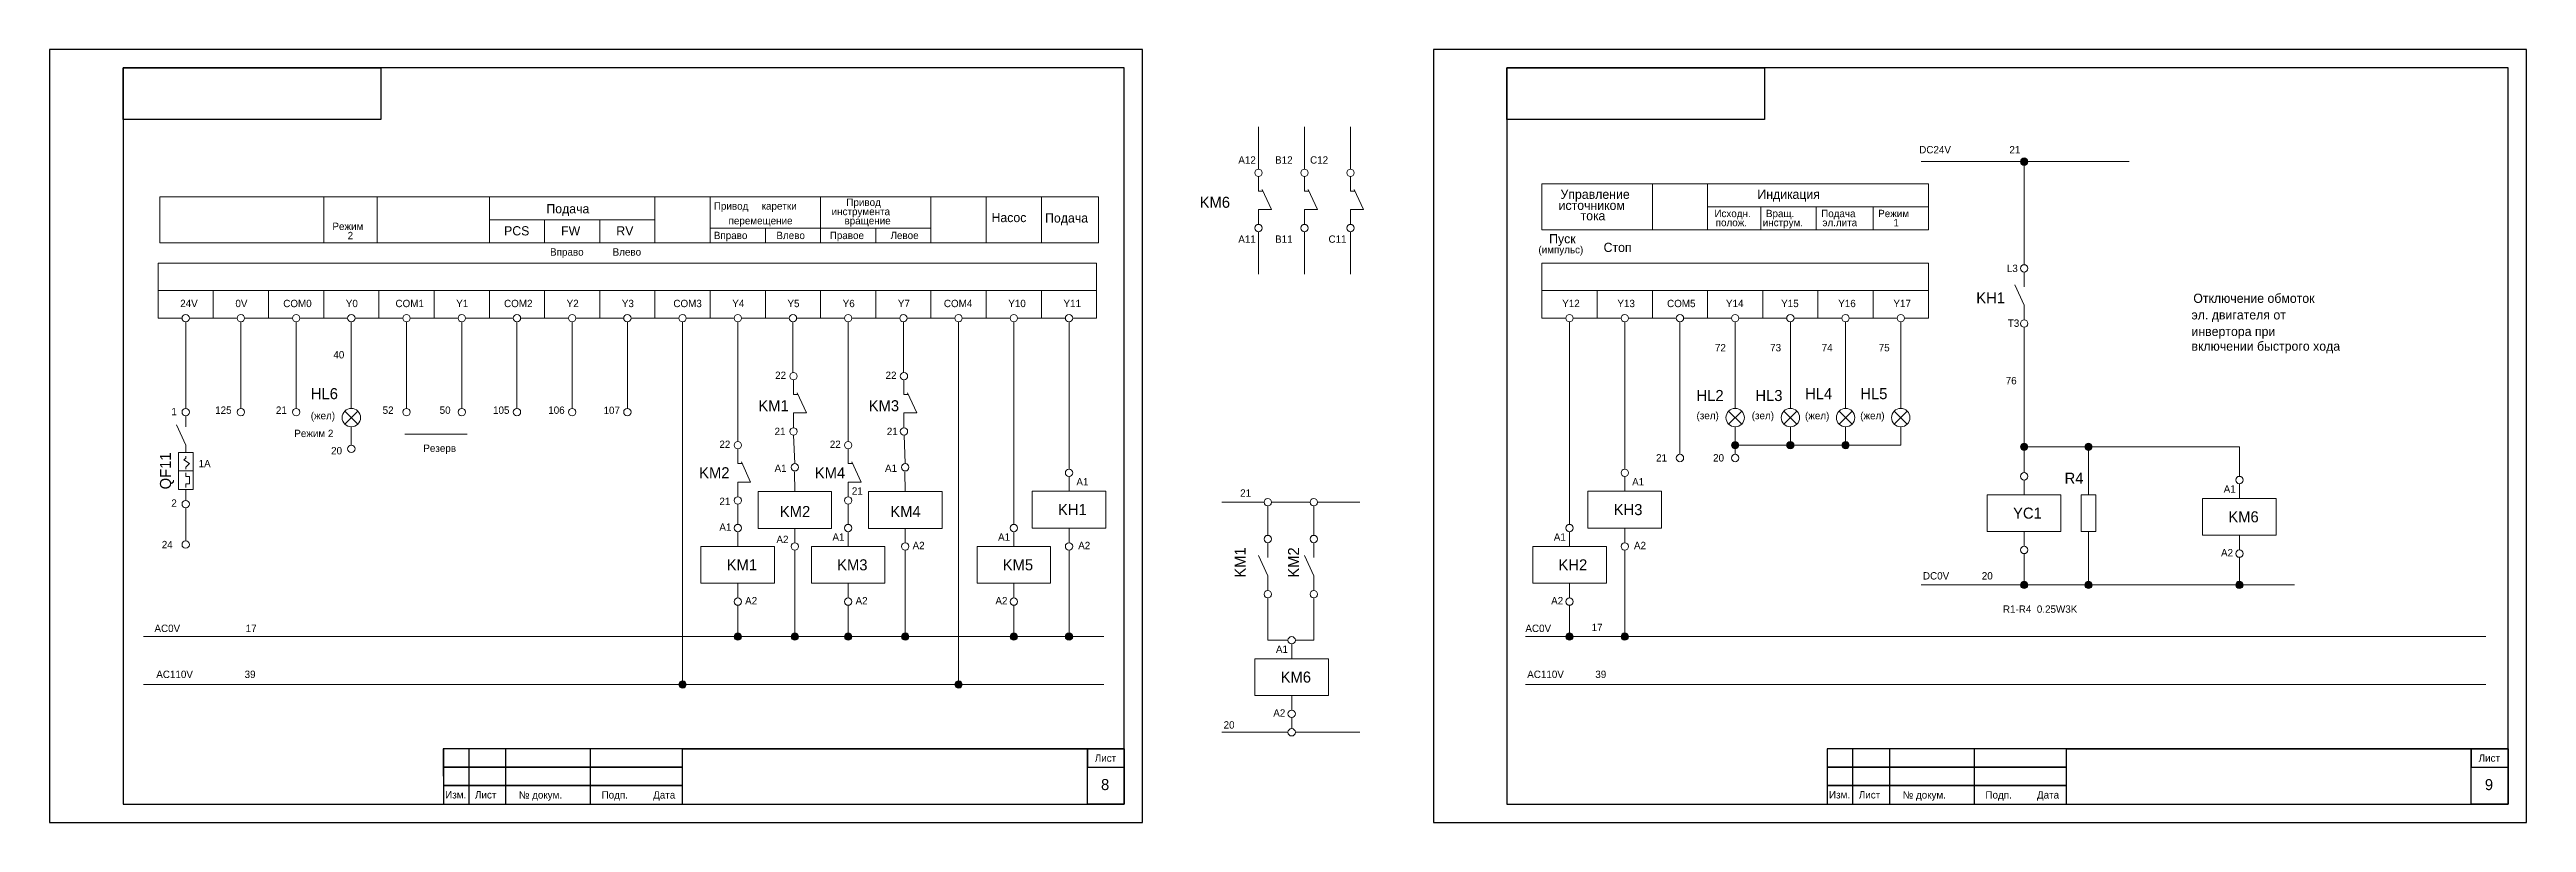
# Model space of a CAD drawing. Header units: millimetres. Extents: x -171 to 3674, y -1112 to 795.
# Drawn here: x 1500 to 2173, y 125 to 335 of the extents above; entities that cross this region are included whole.
import ezdxf

# ---------------------------------------------------------------- set-up
doc = ezdxf.new("R2010")
doc.units = ezdxf.units.MM
for name, color, linetype, lineweight in [('Маркировка', 7, 'Continuous', 25), ('РАМКА', 7, 'Continuous', 30), ('Элементы', 7, 'Continuous', 18)]:
    doc.layers.add(name, color=color, linetype=linetype, lineweight=lineweight)
doc.styles.get("Standard").update_dxf_attribs({"font": 'cad2win.shx'})

msp = doc.modelspace()

# ---------------------------------------------------------------- texts
at = {"layer": 'Маркировка'}
for s, height, p in [('A12', 2, (1823, 303.99)), ('В12', 2, (1833, 303.99)), ('С12', 2, (1842.5, 303.99)), ('DC24V', 2, (2008.01, 306.79)), ('21', 2, (2032.51, 306.79)), ('Управление', 2.5, (1910.54, 294.43)), ('Индикация', 2.5, (1964.04, 294.43)), ('Подача', 2.5, (1635, 290.5)), ('Привод ', 2, (1680.5, 291.5)), ('каретки', 2, (1693.5, 291.5)), ('инструмента', 2, (1712.5, 290)), ('Привод ', 2, (1716.5, 292.5)), ('Насос', 2.5, (1755.94, 288.11)), ('Подача', 2.5, (1770.5, 287.99)), ('источником', 2.5, (1910.02, 291.42)), ('тока', 2.5, (1916, 288.6)), ('Исходн.', 2, (1952.36, 289.46)), ('Вращ.', 2, (1966.36, 289.46)), ('Подача', 2, (1981.36, 289.46)), ('Режим', 2, (1996.86, 289.46)), ('Режим', 2, (1576.86, 285.96)), ('2', 2, (1581, 283.46)), ('PCS', 2.5, (1623.5, 284.5)), ('FW', 2.5, (1639, 284.5)), ('RV', 2.5, (1654, 284.5)), ('Вправо', 2, (1680.5, 283.5)), ('перемещение', 2, (1684.5, 287.5)), ('Влево', 2, (1697.5, 283.5)), ('Правое', 2, (1712, 283.5)), ('вращение', 2, (1716, 287.5)), ('Левое', 2, (1728.5, 283.5)), ('A11', 2, (1823, 282.49)), ('В11', 2, (1833, 282.49)), ('С11', 2, (1847.5, 282.5)), ('Пуск', 2.5, (1907.46, 282.35)), ('полож.', 2, (1952.71, 287)), ('инструм.', 2, (1965.5, 287)), ('эл.лита', 2, (1981.71, 287)), ('1', 2, (2001, 286.96)), ('Вправо', 2, (1636, 279)), ('Влево', 2, (1653, 279)), ('(импульс)', 2, (1904.54, 279.64)), ('Стоп', 2.5, (1922.25, 280)), ('L3', 2, (2031.82, 274.55)), ('24V', 2, (1535.5, 265.01)), ('0V', 2, (1550.5, 265.01)), ('COM0', 2, (1563.5, 265.01)), ('Y0', 2, (1580.5, 265.01)), ('COM1', 2, (1594, 265.01)), ('Y1', 2, (1610.5, 265.01)), ('COM2', 2, (1623.5, 265.01)), ('Y2', 2, (1640.5, 265.01)), ('Y3', 2, (1655.5, 265.01)), ('COM3', 2, (1669.5, 265.01)), ('Y4', 2, (1685.5, 265.01)), ('Y5', 2, (1700.5, 265.01)), ('Y6', 2, (1715.5, 265.01)), ('Y7', 2, (1730.5, 265.01)), ('COM4', 2, (1743, 265.01)), ('Y10', 2, (1760.5, 265.01)), ('Y11', 2, (1775.5, 265.01)), ('Y12', 2, (1911, 265.01)), ('Y13', 2, (1926, 265.01)), ('COM5', 2, (1939.5, 265.01)), ('Y14', 2, (1955.5, 265.01)), ('Y15', 2, (1970.5, 265.01)), ('Y16', 2, (1986, 265.01)), ('Y17', 2, (2001, 265.01)), ('эл. двигателя от', 2.5, (2081.98, 261.67)), ('Отключение обмоток', 2.5, (2082.48, 266.17)), ('T3', 2, (2032.07, 259.66)), ('инвертора при', 2.5, (2081.98, 257.17)), ('включении быстрого хода', 2.5, (2081.98, 253.17)), ('40', 2, (1577.12, 251.07)), ('72', 2, (1952.5, 253)), ('73', 2, (1967.5, 253)), ('74', 2, (1981.5, 253)), ('75', 2, (1997, 253)), ('22', 2, (1697.15, 245.5)), ('22', 2, (1727.15, 245.5)), ('76', 2, (2031.51, 244.04)), ('1', 2, (1533.1, 235.63)), ('125', 2, (1545, 236.02)), ('21', 2, (1561.5, 236.02)), ('(жел)', 2, (1570.97, 234.53)), ('52', 2, (1590.5, 236.02)), ('50', 2, (1606, 236.02)), ('105', 2, (1620.5, 236.02)), ('106', 2, (1635.5, 236.02)), ('107', 2, (1650.52, 235.97)), ('(зел)', 2, (1947.5, 234.56)), ('(зел)', 2, (1962.5, 234.56)), ('(жел)', 2, (1976.97, 234.53)), ('(жел)', 2, (1991.97, 234.53)), ('Режим 2', 2, (1566.5, 229.7)), ('21', 2, (1697, 230.25)), ('21', 2, (1727.5, 230.25)), ('1А', 2, (1540.5, 221.5)), ('20', 2, (1576.5, 225.02)), ('Резерв', 2, (1601.56, 225.68)), ('22', 2, (1682, 226.75)), ('A1', 2, (1697, 220.25)), ('22', 2, (1712, 226.75)), ('A1', 2, (1727, 220.25)), ('21', 2, (1936.5, 223.06)), ('20', 2, (1952, 223.06)), ('21', 2, (1718, 214.06)), ('A1', 2, (1779, 216.56)), ('21', 2, (1823.5, 213.5)), ('A1', 2, (1930, 216.56)), ('A1', 2, (2090.73, 214.6)), ('2', 2, (1533.09, 210.78)), ('21', 2, (1682, 211.25)), ('A1', 2, (1682, 204.25)), ('A2', 2, (1697.5, 200.9)), ('A1', 2, (1712.72, 201.56)), ('A1', 2, (1757.72, 201.56)), ('A1', 2, (1908.72, 201.56)), ('24', 2, (1530.5, 199.5)), ('A2', 2, (1734.5, 199.25)), ('A2', 2, (1779.5, 199.25)), ('A2', 2, (1930.5, 199.25)), ('A2', 2, (2090.01, 197.29)), ('DC0V', 2, (2009.02, 191.01)), ('20', 2, (2025.01, 191.01)), ('A2', 2, (1689, 184.25)), ('A2', 2, (1719, 184.25)), ('A2', 2, (1757, 184.25)), ('A2', 2, (1908, 184.25)), ('R1-R4  0.25W3K', 2, (2030.75, 181.97)), ('AC0V', 2, (1528.5, 176.75)), ('17', 2, (1553.3, 176.75)), ('AC0V', 2, (1901, 176.75)), ('17', 2, (1919, 177)), ('A1', 2, (1833.22, 171.06)), ('AC110V', 2, (1529, 164.25)), ('39', 2, (1553, 164.25)), ('AC110V', 2, (1901.5, 164.25)), ('39', 2, (1920, 164.25)), ('A2', 2, (1832.5, 153.75)), ('20', 2, (1819, 150.5))]:
    msp.add_text(s, height=height, dxfattribs=at).set_placement(p)
at = {"layer": 'РАМКА'}
for s, height, p in [('Лист', 2, (1784, 141.5)), ('Лист', 2, (2160, 141.5)), ('8', 3, (1785.7, 133.79)), ('9', 3, (2161.7, 133.79)), ('Изм.', 2, (1607.5, 131.52)), ('Лист', 2, (1615.6, 131.51)), ('№ докум.', 2, (1627.52, 131.49)), ('Подп.', 2, (1650, 131.5)), ('Дата', 2, (1664, 131.5)), ('Изм.', 2, (1983.5, 131.52)), ('Лист', 2, (1991.6, 131.51)), ('№ докум.', 2, (2003.52, 131.49)), ('Подп.', 2, (2026, 131.5)), ('Дата', 2, (2040, 131.5))]:
    msp.add_text(s, height=height, dxfattribs=at).set_placement(p)
at = {"layer": 'Элементы'}
for s, p in [('KM6', (1812.5, 292)), ('KH1', (2023.51, 266.04)), ('HL6', (1571, 240)), ('HL2', (1947.5, 239.5)), ('HL3', (1963.5, 239.5)), ('HL4', (1977, 240)), ('HL5', (1992, 240)), ('KM1', (1692.59, 236.73)), ('KM3', (1722.59, 236.73)), ('KM2', (1676.51, 218.52)), ('KM4', (1707.94, 218.48)), ('R4', (2047.51, 217.04)), ('KM2', (1698.44, 207.98)), ('KM4', (1728.44, 207.98)), ('KH1', (1774, 208.5)), ('KH3', (1925, 208.5)), ('YC1', (2033.51, 207.54)), ('KM6', (2092.01, 206.54)), ('KM1', (1684, 193.5)), ('KM3', (1714, 193.5)), ('KM5', (1759, 193.5)), ('KH2', (1910, 193.5)), ('KM6', (1834.5, 163))]:
    msp.add_text(s, height=3, dxfattribs=at).set_placement(p)
for s, p in [('QF11', (1533, 215.5)), ('KM1', (1825, 191.5)), ('KM2', (1839.5, 191.5))]:
    msp.add_text(s, height=3, rotation=90, dxfattribs=at).set_placement(p)

# ---------------------------------------------------------------- hatches: boundary and pattern name
at = {"layer": 'Элементы'}
h = msp.add_hatch(color=256, dxfattribs=at)
h.dxf.hatch_style = 1
h.paths.add_polyline_path([(2037.51, 304.54, 1), (2035.51, 304.54, 1)])
h = msp.add_hatch(color=256, dxfattribs=at)
h.dxf.hatch_style = 1
h.paths.add_polyline_path([(1959, 227.5, 1), (1957, 227.5, 1)])
h = msp.add_hatch(color=256, dxfattribs=at)
h.dxf.hatch_style = 1
h.paths.add_polyline_path([(1974, 227.5, 1), (1972, 227.5, 1)])
h = msp.add_hatch(color=256, dxfattribs=at)
h.dxf.hatch_style = 1
h.paths.add_polyline_path([(1989, 227.5, 1), (1987, 227.5, 1)])
h = msp.add_hatch(color=256, dxfattribs=at)
h.dxf.hatch_style = 1
h.paths.add_polyline_path([(2037.51, 227.04, 1), (2035.51, 227.04, 1)])
h = msp.add_hatch(color=256, dxfattribs=at)
h.dxf.hatch_style = 1
h.paths.add_polyline_path([(2055.01, 227.04, 1), (2053.01, 227.04, 1)])
h = msp.add_hatch(color=256, dxfattribs=at)
h.dxf.hatch_style = 1
h.paths.add_polyline_path([(2037.51, 189.54, 1), (2035.51, 189.54, 1)])
h = msp.add_hatch(color=256, dxfattribs=at)
h.dxf.hatch_style = 1
h.paths.add_polyline_path([(2055.01, 189.54, 1), (2053.01, 189.54, 1)])
h = msp.add_hatch(color=256, dxfattribs=at)
h.dxf.hatch_style = 1
h.paths.add_polyline_path([(2096.01, 189.54, 1), (2094.01, 189.54, 1)])
h = msp.add_hatch(color=256, dxfattribs=at)
h.dxf.hatch_style = 1
h.paths.add_polyline_path([(1688, 175.5, 1), (1686, 175.5, 1)])
h = msp.add_hatch(color=256, dxfattribs=at)
h.dxf.hatch_style = 1
h.paths.add_polyline_path([(1703.5, 175.5, 1), (1701.5, 175.5, 1)])
h = msp.add_hatch(color=256, dxfattribs=at)
h.dxf.hatch_style = 1
h.paths.add_polyline_path([(1718, 175.5, 1), (1716, 175.5, 1)])
h = msp.add_hatch(color=256, dxfattribs=at)
h.dxf.hatch_style = 1
h.paths.add_polyline_path([(1733.5, 175.5, 1), (1731.5, 175.5, 1)])
h = msp.add_hatch(color=256, dxfattribs=at)
h.dxf.hatch_style = 1
h.paths.add_polyline_path([(1763, 175.5, 1), (1761, 175.5, 1)])
h = msp.add_hatch(color=256, dxfattribs=at)
h.dxf.hatch_style = 1
h.paths.add_polyline_path([(1778, 175.5, 1), (1776, 175.5, 1)])
h = msp.add_hatch(color=256, dxfattribs=at)
h.dxf.hatch_style = 1
h.paths.add_polyline_path([(1914, 175.5, 1), (1912, 175.5, 1)])
h = msp.add_hatch(color=256, dxfattribs=at)
h.dxf.hatch_style = 1
h.paths.add_polyline_path([(1929, 175.5, 1), (1927, 175.5, 1)])
h = msp.add_hatch(color=256, dxfattribs=at)
h.dxf.hatch_style = 1
h.paths.add_polyline_path([(1673, 162.5, 1), (1671, 162.5, 1)])
h = msp.add_hatch(color=256, dxfattribs=at)
h.dxf.hatch_style = 1
h.paths.add_polyline_path([(1748, 162.5, 1), (1746, 162.5, 1)])

# ---------------------------------------------------------------- linework, layer by layer
at = {"layer": 'РАМКА'}
for p, q in [((1792, 330), (1520, 330)), ((1520, 330), (1520, 130)), ((1792, 130), (1792, 330)), ((2168, 330), (1896, 330)), ((1896, 330), (1896, 130)), ((2168, 130), (2168, 330)), ((1520, 130), (1792, 130)), ((1607, 130), (1792, 130)), ((1607, 130), (1792, 130)), ((1607, 130), (1792, 130)), ((1896, 130), (2168, 130)), ((1983, 130), (2168, 130)), ((1983, 130), (2168, 130)), ((1983, 130), (2168, 130))]:
    msp.add_line(p, q, dxfattribs=at)
at = {"layer": 'РАМКА', "lineweight": 35}
for p, q in [((1672, 145), (1792, 145)), ((2048, 145), (2168, 145))]:
    msp.add_line(p, q, dxfattribs=at)
at = {"layer": 'РАМКА'}
for points in [[(1797, 335), (1500, 335), (1500, 125), (1797, 125)], [(1590, 330), (1590, 316), (1520, 316), (1520, 330)], [(2173, 335), (1876, 335), (1876, 125), (2173, 125)], [(1966, 330), (1966, 316), (1896, 316), (1896, 330)], [(1607, 130), (1624, 130), (1623.98, 145), (1606.98, 145)], [(1607, 140), (1672, 140), (1672, 145), (1607, 145)], [(1607, 130), (1614, 130), (1614, 145), (1607, 145)], [(1607, 130), (1647, 130), (1647, 145), (1607, 145)], [(1792, 130), (1782, 130), (1782, 145), (1792, 145)], [(1792, 145), (1782, 145), (1782, 140), (1792, 140)], [(1983, 130), (2000, 130), (1999.98, 145), (1982.98, 145)], [(1983, 140), (2048, 140), (2048, 145), (1983, 145)], [(1983, 130), (1990, 130), (1990, 145), (1983, 145)], [(1983, 130), (2023, 130), (2023, 145), (1983, 145)], [(2168, 130), (2158, 130), (2158, 145), (2168, 145)], [(2168, 145), (2158, 145), (2158, 140), (2168, 140)], [(1607, 135), (1672, 135), (1672, 140), (1607, 140)], [(1607, 130), (1672, 130), (1672, 135), (1607, 135)], [(1983, 135), (2048, 135), (2048, 140), (1983, 140)], [(1983, 130), (2048, 130), (2048, 135), (1983, 135)]]:
    msp.add_lwpolyline(points, close=True, dxfattribs=at)
at = {"layer": 'Элементы', "lineweight": 15}
for p, q in [((1828.5, 314), (1828.5, 302.5)), ((1841, 314), (1841, 302.5)), ((1853.5, 314), (1853.5, 302.5)), ((2008.51, 304.54), (2065.01, 304.54)), ((2036.51, 276.54), (2036.51, 304.54)), ((1935.5, 286), (1935.5, 298.5)), ((1950.5, 286), (1950.5, 298.5)), ((1574.5, 295), (1574.5, 282.5)), ((1589, 295), (1589, 282.5)), ((1619.5, 295), (1619.5, 282.5)), ((1664.5, 295), (1664.5, 282.5)), ((1679.5, 295), (1679.5, 282.5)), ((1709.5, 295), (1709.5, 282.5)), ((1739.5, 295), (1739.5, 282.5)), ((1754.5, 295), (1754.5, 282.5)), ((1769.5, 295), (1769.5, 282.5)), ((1950.5, 292.25), (2010.5, 292.25)), ((1965, 286), (1965, 292.25)), ((1980, 286), (1980, 292.25)), ((1995.5, 286), (1995.5, 292.25)), ((1619.5, 288.75), (1664.5, 288.75)), ((1634.5, 288.75), (1634.5, 282.5)), ((1649.5, 282.5), (1649.5, 288.75)), ((1679.5, 286.5), (1739.5, 286.5)), ((1694.5, 282.5), (1694.5, 286.5)), ((1724.5, 282.5), (1724.5, 286.5)), ((1828.5, 285.5), (1828.5, 274)), ((1841, 285.5), (1841, 274)), ((1853.5, 285.5), (1853.5, 274)), ((1529.5, 269.5), (1544.5, 269.5)), ((1529.5, 269.5), (1529.5, 262)), ((1544.5, 262), (1544.5, 269.5)), ((1544.5, 269.5), (1559.5, 269.5)), ((1544.5, 269.5), (1544.5, 262)), ((1559.5, 262), (1559.5, 269.5)), ((1559.5, 269.5), (1574.5, 269.5)), ((1559.5, 269.5), (1559.5, 262)), ((1574.5, 262), (1574.5, 269.5)), ((1574.5, 269.5), (1589.5, 269.5)), ((1574.5, 269.5), (1574.5, 262)), ((1589.5, 262), (1589.5, 269.5)), ((1589.5, 269.5), (1604.5, 269.5)), ((1589.5, 269.5), (1589.5, 262)), ((1604.5, 262), (1604.5, 269.5)), ((1604.5, 269.5), (1619.5, 269.5)), ((1604.5, 269.5), (1604.5, 262)), ((1619.5, 262), (1619.5, 269.5)), ((1619.5, 269.5), (1634.5, 269.5)), ((1634.5, 262), (1634.5, 269.5)), ((1634.5, 269.5), (1649.5, 269.5)), ((1649.5, 262), (1649.5, 269.5)), ((1649.5, 269.5), (1664.5, 269.5)), ((1649.5, 269.5), (1649.5, 262)), ((1664.5, 262), (1664.5, 269.5)), ((1664.5, 269.5), (1679.5, 269.5)), ((1664.5, 269.5), (1664.5, 262)), ((1679.5, 262), (1679.5, 269.5)), ((1679.5, 269.5), (1694.5, 269.5)), ((1679.5, 269.5), (1679.5, 262)), ((1694.5, 262), (1694.5, 269.5)), ((1694.5, 269.5), (1709.5, 269.5)), ((1694.5, 269.5), (1694.5, 262)), ((1709.5, 262), (1709.5, 269.5)), ((1709.5, 269.5), (1724.5, 269.5)), ((1709.5, 269.5), (1709.5, 262)), ((1724.5, 262), (1724.5, 269.5)), ((1724.5, 269.5), (1739.5, 269.5)), ((1724.5, 269.5), (1724.5, 262)), ((1739.5, 262), (1739.5, 269.5)), ((1739.5, 269.5), (1754.5, 269.5)), ((1739.5, 269.5), (1739.5, 262)), ((1754.5, 262), (1754.5, 269.5)), ((1754.5, 269.5), (1769.5, 269.5)), ((1754.5, 269.5), (1754.5, 262)), ((1769.5, 262), (1769.5, 269.5)), ((1769.5, 269.5), (1784.5, 269.5)), ((1769.5, 269.5), (1769.5, 262)), ((1784.5, 269.5), (1784.5, 262)), ((1905.5, 269.5), (1920.5, 269.5)), ((1905.5, 269.5), (1905.5, 262)), ((1920.5, 262), (1920.5, 269.5)), ((1920.5, 269.5), (1935.5, 269.5)), ((1920.5, 269.5), (1920.5, 262)), ((1935.5, 262), (1935.5, 269.5)), ((1935.5, 269.5), (1950.5, 269.5)), ((1950.5, 262), (1950.5, 269.5)), ((1950.5, 269.5), (1965.5, 269.5)), ((1950.5, 269.5), (1950.5, 262)), ((1965.5, 262), (1965.5, 269.5)), ((1965.5, 269.5), (1980.5, 269.5)), ((1965.5, 269.5), (1965.5, 262)), ((1980.5, 262), (1980.5, 269.5)), ((1980.5, 269.5), (1995.5, 269.5)), ((1980.5, 269.5), (1980.5, 262)), ((1995.5, 262), (1995.5, 269.5)), ((1995.5, 262), (1995.5, 269.5)), ((1995.5, 269.5), (2010.5, 269.5)), ((1995.5, 269.5), (1995.5, 262)), ((2010.5, 262), (2010.5, 269.5)), ((1536, 262), (1529.5, 262)), ((1537, 261), (1537, 237.5)), ((1544.5, 262), (1538, 262)), ((1551, 262), (1544.5, 262)), ((1552, 261), (1552, 237.5)), ((1559.5, 262), (1553, 262)), ((1566, 262), (1559.5, 262)), ((1567, 261), (1567, 237.5)), ((1574.5, 262), (1568, 262)), ((1581, 262), (1574.5, 262)), ((1582, 261), (1582, 237.5)), ((1589.5, 262), (1583, 262)), ((1596, 262), (1589.5, 262)), ((1597, 261), (1597, 237.5)), ((1604.5, 262), (1598, 262)), ((1611, 262), (1604.5, 262)), ((1612, 261), (1612, 237.5)), ((1619.5, 262), (1613, 262)), ((1626, 262), (1619.5, 262)), ((1627, 261), (1627, 237.5)), ((1634.5, 262), (1628, 262)), ((1641, 262), (1634.5, 262)), ((1642, 261), (1642, 237.5)), ((1649.5, 262), (1643, 262)), ((1656, 262), (1649.5, 262)), ((1657, 261), (1657, 237.5)), ((1664.5, 262), (1658, 262)), ((1671, 262), (1664.5, 262)), ((1672, 261), (1672, 237.5)), ((1679.5, 262), (1673, 262)), ((1686, 262), (1679.5, 262)), ((1687, 261), (1687, 237.5)), ((1694.5, 262), (1688, 262)), ((1701, 262), (1694.5, 262)), ((1702, 261), (1702, 247.23)), ((1709.5, 262), (1703, 262)), ((1716, 262), (1709.5, 262)), ((1717, 261), (1717, 237.5)), ((1724.5, 262), (1718, 262)), ((1731, 262), (1724.5, 262)), ((1732, 261), (1732, 247.23)), ((1739.5, 262), (1733, 262)), ((1746, 262), (1739.5, 262)), ((1747, 261), (1747, 237.5)), ((1754.5, 262), (1748, 262)), ((1761, 262), (1754.5, 262)), ((1762, 261), (1762, 237.5)), ((1769.5, 262), (1763, 262)), ((1776, 262), (1769.5, 262)), ((1777, 261), (1777, 221)), ((1784.5, 262), (1778, 262)), ((1792, 261), (1792, 237.5)), ((1912, 262), (1905.5, 262)), ((1913, 261), (1913, 206)), ((1920.5, 262), (1914, 262)), ((1927, 262), (1920.5, 262)), ((1928, 261), (1928, 221)), ((1935.5, 262), (1929, 262)), ((1942, 262), (1935.5, 262)), ((1943, 261), (1943, 225)), ((1950.5, 262), (1944, 262)), ((1957, 262), (1950.5, 262)), ((1958, 261), (1958, 237.5)), ((1965.5, 262), (1959, 262)), ((1972, 262), (1965.5, 262)), ((1973, 261), (1973, 237.5)), ((1980.5, 262), (1974, 262)), ((1987, 262), (1980.5, 262)), ((1988, 261), (1988, 237.5)), ((1995.5, 262), (1989, 262)), ((2002, 262), (1995.5, 262)), ((2003, 261), (2003, 237.5)), ((2010.5, 262), (2004, 262)), ((2036.51, 220.04), (2036.51, 259.54)), ((1672, 237.5), (1672, 162.5)), ((1687, 228.5), (1687, 237.5)), ((1717, 228.5), (1717, 237.5)), ((1747, 237.5), (1747, 162.5)), ((1762, 237.5), (1762, 206)), ((1582, 232.5), (1582, 227.5)), ((1596.5, 230.5), (1613.5, 230.5)), ((1702.46, 222.5), (1702.18, 230.25)), ((1732.46, 222.5), (1732.18, 230.25)), ((1958, 232.5), (1958, 225.02)), ((1973, 227.5), (1973, 232.5)), ((1988, 227.5), (1988, 232.5)), ((2003, 232.5), (2003, 227.5)), ((1958, 227.5), (2003, 227.5)), ((2095.01, 227.04), (2036.51, 227.04)), ((2054.01, 214.04), (2054.01, 227.04)), ((2095.01, 219.04), (2095.01, 227.04)), ((1702.5, 214.91), (1702.42, 220.28)), ((1732.5, 214.91), (1732.42, 220.28)), ((1777, 219), (1777, 215)), ((1928, 219), (1928, 215)), ((2036.51, 218.04), (2036.51, 214.04)), ((2095.01, 217.04), (2095.01, 213.04)), ((1537, 210.5), (1537, 201.5)), ((1687, 211.5), (1687, 206)), ((1717, 211.5), (1717, 206)), ((1818.5, 212), (1830, 212)), ((1831, 211), (1831, 203)), ((1832, 212), (1842.5, 212)), ((1843.5, 211), (1843.5, 203)), ((1844.5, 212), (1844.5, 212)), ((1844.5, 212), (1856, 212)), ((1687, 204), (1687, 200)), ((1702.5, 204.91), (1702.5, 201)), ((1717, 204), (1717, 200)), ((1732.5, 204.91), (1732.5, 201)), ((1762, 204), (1762, 200)), ((1777, 205), (1777, 201)), ((1913, 204), (1913, 200)), ((1928, 205), (1928, 201)), ((2036.51, 204.04), (2036.51, 200.04)), ((2054.01, 204.04), (2054.01, 189.54)), ((2095.01, 203.04), (2095.01, 199.04)), ((1702.5, 199), (1702.5, 175.5)), ((1732.5, 199), (1732.5, 175.5)), ((1777, 199), (1777, 175.5)), ((1928, 199), (1928, 175.5)), ((2036.51, 198.04), (2036.51, 189.54)), ((2095.01, 197.04), (2095.01, 190.54)), ((1687, 190), (1687, 186)), ((1717, 190), (1717, 186)), ((1762, 190), (1762, 186)), ((1913, 190), (1913, 186)), ((2008.51, 189.54), (2094.01, 189.54)), ((2096.01, 189.54), (2110.01, 189.54)), ((1687, 184), (1687, 175.5)), ((1717, 184), (1717, 175.5)), ((1762, 184), (1762, 175.5)), ((1831, 186), (1831, 174.5)), ((1843.5, 186), (1843.5, 174.5)), ((1913, 184), (1913, 175.5)), ((1525.5, 175.5), (1786.5, 175.5)), ((1901, 175.5), (2162, 175.5)), ((1831, 174.5), (1836.5, 174.5)), ((1837.5, 173.5), (1837.5, 169.5)), ((1843.5, 174.5), (1838.5, 174.5)), ((1525.5, 162.5), (1786.5, 162.5)), ((1901, 162.5), (2162, 162.5)), ((1837.5, 159.5), (1837.5, 155.5)), ((1818.5, 149.5), (1836.5, 149.5)), ((1837.5, 153.5), (1837.5, 150.5)), ((1838.5, 149.5), (1838.5, 149.5)), ((1838.5, 149.5), (1856, 149.5))]:
    msp.add_line(p, q, dxfattribs=at)
at = {"layer": 'Элементы'}
for p, q in [((1828.5, 296.5), (1828.5, 300.5)), ((1829.73, 296.5), (1828.5, 296.5)), ((1832, 291.5), (1829.5, 297)), ((1841, 296.5), (1841, 300.5)), ((1842.23, 296.5), (1841, 296.5)), ((1844.5, 291.5), (1842, 297)), ((1853.5, 296.5), (1853.5, 300.5)), ((1854.73, 296.5), (1853.5, 296.5)), ((1857, 291.5), (1854.5, 297)), ((1828.5, 287.5), (1828.5, 291.5)), ((1828.5, 291.5), (1832, 291.5)), ((1841, 287.5), (1841, 291.5)), ((1841, 291.5), (1844.5, 291.5)), ((1853.5, 287.5), (1853.5, 291.5)), ((1853.5, 291.5), (1857, 291.5)), ((2036.51, 265.54), (2034.01, 271.04)), ((2036.51, 270.54), (2036.51, 274.54)), ((2036.51, 261.54), (2036.51, 265.54)), ((1702.15, 241.25), (1702.15, 245.25)), ((1732.15, 241.25), (1732.15, 245.25)), ((1580.23, 233.23), (1583.77, 236.77)), ((1580.23, 236.77), (1583.77, 233.23)), ((1703.37, 241.25), (1702.15, 241.25)), ((1702.15, 232.25), (1702.15, 236.25)), ((1702.15, 236.25), (1705.65, 236.25)), ((1705.65, 236.25), (1703.15, 241.75)), ((1733.37, 241.25), (1732.15, 241.25)), ((1732.15, 232.25), (1732.15, 236.25)), ((1732.15, 236.25), (1735.65, 236.25)), ((1735.65, 236.25), (1733.15, 241.75)), ((1956.23, 233.23), (1959.77, 236.77)), ((1956.23, 236.77), (1959.77, 233.23)), ((1971.23, 233.23), (1974.77, 236.77)), ((1971.23, 236.77), (1974.77, 233.23)), ((1986.23, 233.23), (1989.77, 236.77)), ((1986.23, 236.77), (1989.77, 233.23)), ((2001.23, 233.23), (2004.77, 236.77)), ((2001.23, 236.77), (2004.77, 233.23)), ((1537, 227.5), (1534.5, 233)), ((1537, 232.5), (1537, 235.5)), ((1536.5, 223.5), (1537, 224)), ((1538, 222.5), (1536.5, 223.5)), ((1537, 225.5), (1537, 227.5)), ((1537, 224), (1537, 224.5)), ((1537, 221.5), (1538, 222.5)), ((1687, 222.5), (1687, 226.5)), ((1688.23, 222.5), (1687, 222.5)), ((1690.5, 217.5), (1688, 223)), ((1717, 222.5), (1717, 226.5)), ((1718.23, 222.5), (1717, 222.5)), ((1720.5, 217.5), (1718, 223)), ((1535, 220.5), (1539, 220.5)), ((1537, 221), (1537, 221.5)), ((1537, 219), (1537, 220)), ((1538, 219), (1537, 219)), ((1537, 216), (1537, 217)), ((1537, 217), (1538, 217)), ((1537, 212.5), (1537, 215.5)), ((1538, 217), (1538, 219)), ((1687, 213.5), (1687, 217.5)), ((1687, 217.5), (1690.5, 217.5)), ((1717, 213.5), (1717, 217.5)), ((1717, 217.5), (1720.5, 217.5)), ((1831, 192), (1828.5, 197.5)), ((1831, 197), (1831, 201)), ((1843.5, 192), (1841, 197.5)), ((1843.5, 197), (1843.5, 201)), ((1831, 188), (1831, 192)), ((1843.5, 188), (1843.5, 192))]:
    msp.add_line(p, q, dxfattribs=at)
at = {"layer": 'Элементы', "lineweight": 15}
for points in [[(1905.5, 298.5), (2010.5, 298.5), (2010.5, 286), (1905.5, 286)], [(1530, 295), (1785, 295), (1785, 282.5), (1530, 282.5)], [(1784.5, 269.5), (1529.5, 269.5), (1529.5, 277), (1784.5, 277)], [(2010.5, 269.5), (1905.5, 269.5), (1905.5, 277), (2010.5, 277)], [(1692.5, 214.91), (1712.5, 214.91), (1712.5, 204.91), (1692.5, 204.91)], [(1722.5, 214.91), (1742.5, 214.91), (1742.5, 204.91), (1722.5, 204.91)], [(1767, 215), (1787, 215), (1787, 205), (1767, 205)], [(1918, 215), (1938, 215), (1938, 205), (1918, 205)], [(2026.51, 214.04), (2046.51, 214.04), (2046.51, 204.04), (2026.51, 204.04)], [(2085.01, 213.04), (2105.01, 213.04), (2105.01, 203.04), (2085.01, 203.04)], [(1677, 200), (1697, 200), (1697, 190), (1677, 190)], [(1707, 200), (1727, 200), (1727, 190), (1707, 190)], [(1752, 200), (1772, 200), (1772, 190), (1752, 190)], [(1903, 200), (1923, 200), (1923, 190), (1903, 190)], [(1827.5, 169.5), (1847.5, 169.5), (1847.5, 159.5), (1827.5, 159.5)]]:
    msp.add_lwpolyline(points, close=True, dxfattribs=at)
at = {"layer": 'Элементы'}
for points in [[(1535, 215.5), (1535, 225.5), (1539, 225.5), (1539, 215.5)], [(2056.01, 214.04), (2056.01, 204.04), (2052.01, 204.04), (2052.01, 214.04)]]:
    msp.add_lwpolyline(points, close=True, dxfattribs=at)
for centre in [(2036.51, 304.54), (1958, 227.5), (1973, 227.5), (1988, 227.5), (2036.51, 227.04), (2054.01, 227.04), (2036.51, 189.54), (2054.01, 189.54), (2095.01, 189.54), (1687, 175.5), (1702.5, 175.5), (1717, 175.5), (1732.5, 175.5), (1762, 175.5), (1777, 175.5), (1913, 175.5), (1928, 175.5), (1672, 162.5), (1747, 162.5)]:
    msp.add_circle(centre, 1, dxfattribs=at)
at = {"layer": 'Элементы', "lineweight": 15}
for centre, radius in [((1828.5, 301.5), 1), ((1841, 301.5), 1), ((1853.5, 301.5), 1), ((1828.5, 286.5), 1), ((1841, 286.5), 1), ((1853.5, 286.5), 1), ((2036.51, 275.54), 1), ((1537, 262), 1), ((1552, 262), 1), ((1567, 262), 1), ((1582, 262), 1), ((1597, 262), 1), ((1612, 262), 1), ((1627, 262), 1), ((1642, 262), 1), ((1657, 262), 1), ((1672, 262), 1), ((1687, 262), 1), ((1702, 262), 1), ((1717, 262), 1), ((1732, 262), 1), ((1747, 262), 1), ((1762, 262), 1), ((1777, 262), 1), ((1913, 262), 1), ((1928, 262), 1), ((1943, 262), 1), ((1958, 262), 1), ((1973, 262), 1), ((1988, 262), 1), ((2003, 262), 1), ((2036.51, 260.54), 1), ((1702.15, 246.25), 1), ((1732.15, 246.25), 1), ((1537, 236.5), 1), ((1552, 236.5), 1), ((1567, 236.5), 1), ((1582, 235), 2.5), ((1597, 236.5), 1), ((1612, 236.5), 1), ((1627, 236.5), 1), ((1642, 236.5), 1), ((1657, 236.5), 1), ((1958, 235), 2.5), ((1973, 235), 2.5), ((1988, 235), 2.5), ((2003, 235), 2.5), ((1702.15, 231.25), 1), ((1732.15, 231.25), 1), ((1582, 226.5), 1), ((1687, 227.5), 1), ((1702.5, 221.5), 1), ((1717, 227.5), 1), ((1732.5, 221.5), 1), ((1943, 224.02), 1), ((1958, 224.02), 1), ((1777, 220), 1), ((1928, 220), 1), ((2036.51, 219.04), 1), ((2095.01, 218.04), 1), ((1537, 211.5), 1), ((1687, 212.5), 1), ((1717, 212.5), 1), ((1831, 212), 1), ((1843.5, 212), 1), ((1687, 205), 1), ((1717, 205), 1), ((1762, 205), 1), ((1831, 202), 1), ((1843.5, 202), 1), ((1913, 205), 1), ((1537, 200.5), 1), ((1702.5, 200), 1), ((1732.5, 200), 1), ((1777, 200), 1), ((1928, 200), 1), ((2036.51, 199.04), 1), ((2095.01, 198.04), 1), ((1687, 185), 1), ((1717, 185), 1), ((1762, 185), 1), ((1831, 187), 1), ((1843.5, 187), 1), ((1913, 185), 1), ((1837.5, 174.5), 1), ((1837.5, 154.5), 1), ((1837.5, 149.5), 1)]:
    msp.add_circle(centre, radius, dxfattribs=at)

msp.set_redraw_order([(e.dxf.handle, doc.entitydb.next_handle()) for e in msp.query("TEXT MTEXT ATTDEF DIMENSION ARC_DIMENSION")])  # texts and dimensions are drawn at this point

doc.saveas('drawing.dxf')
